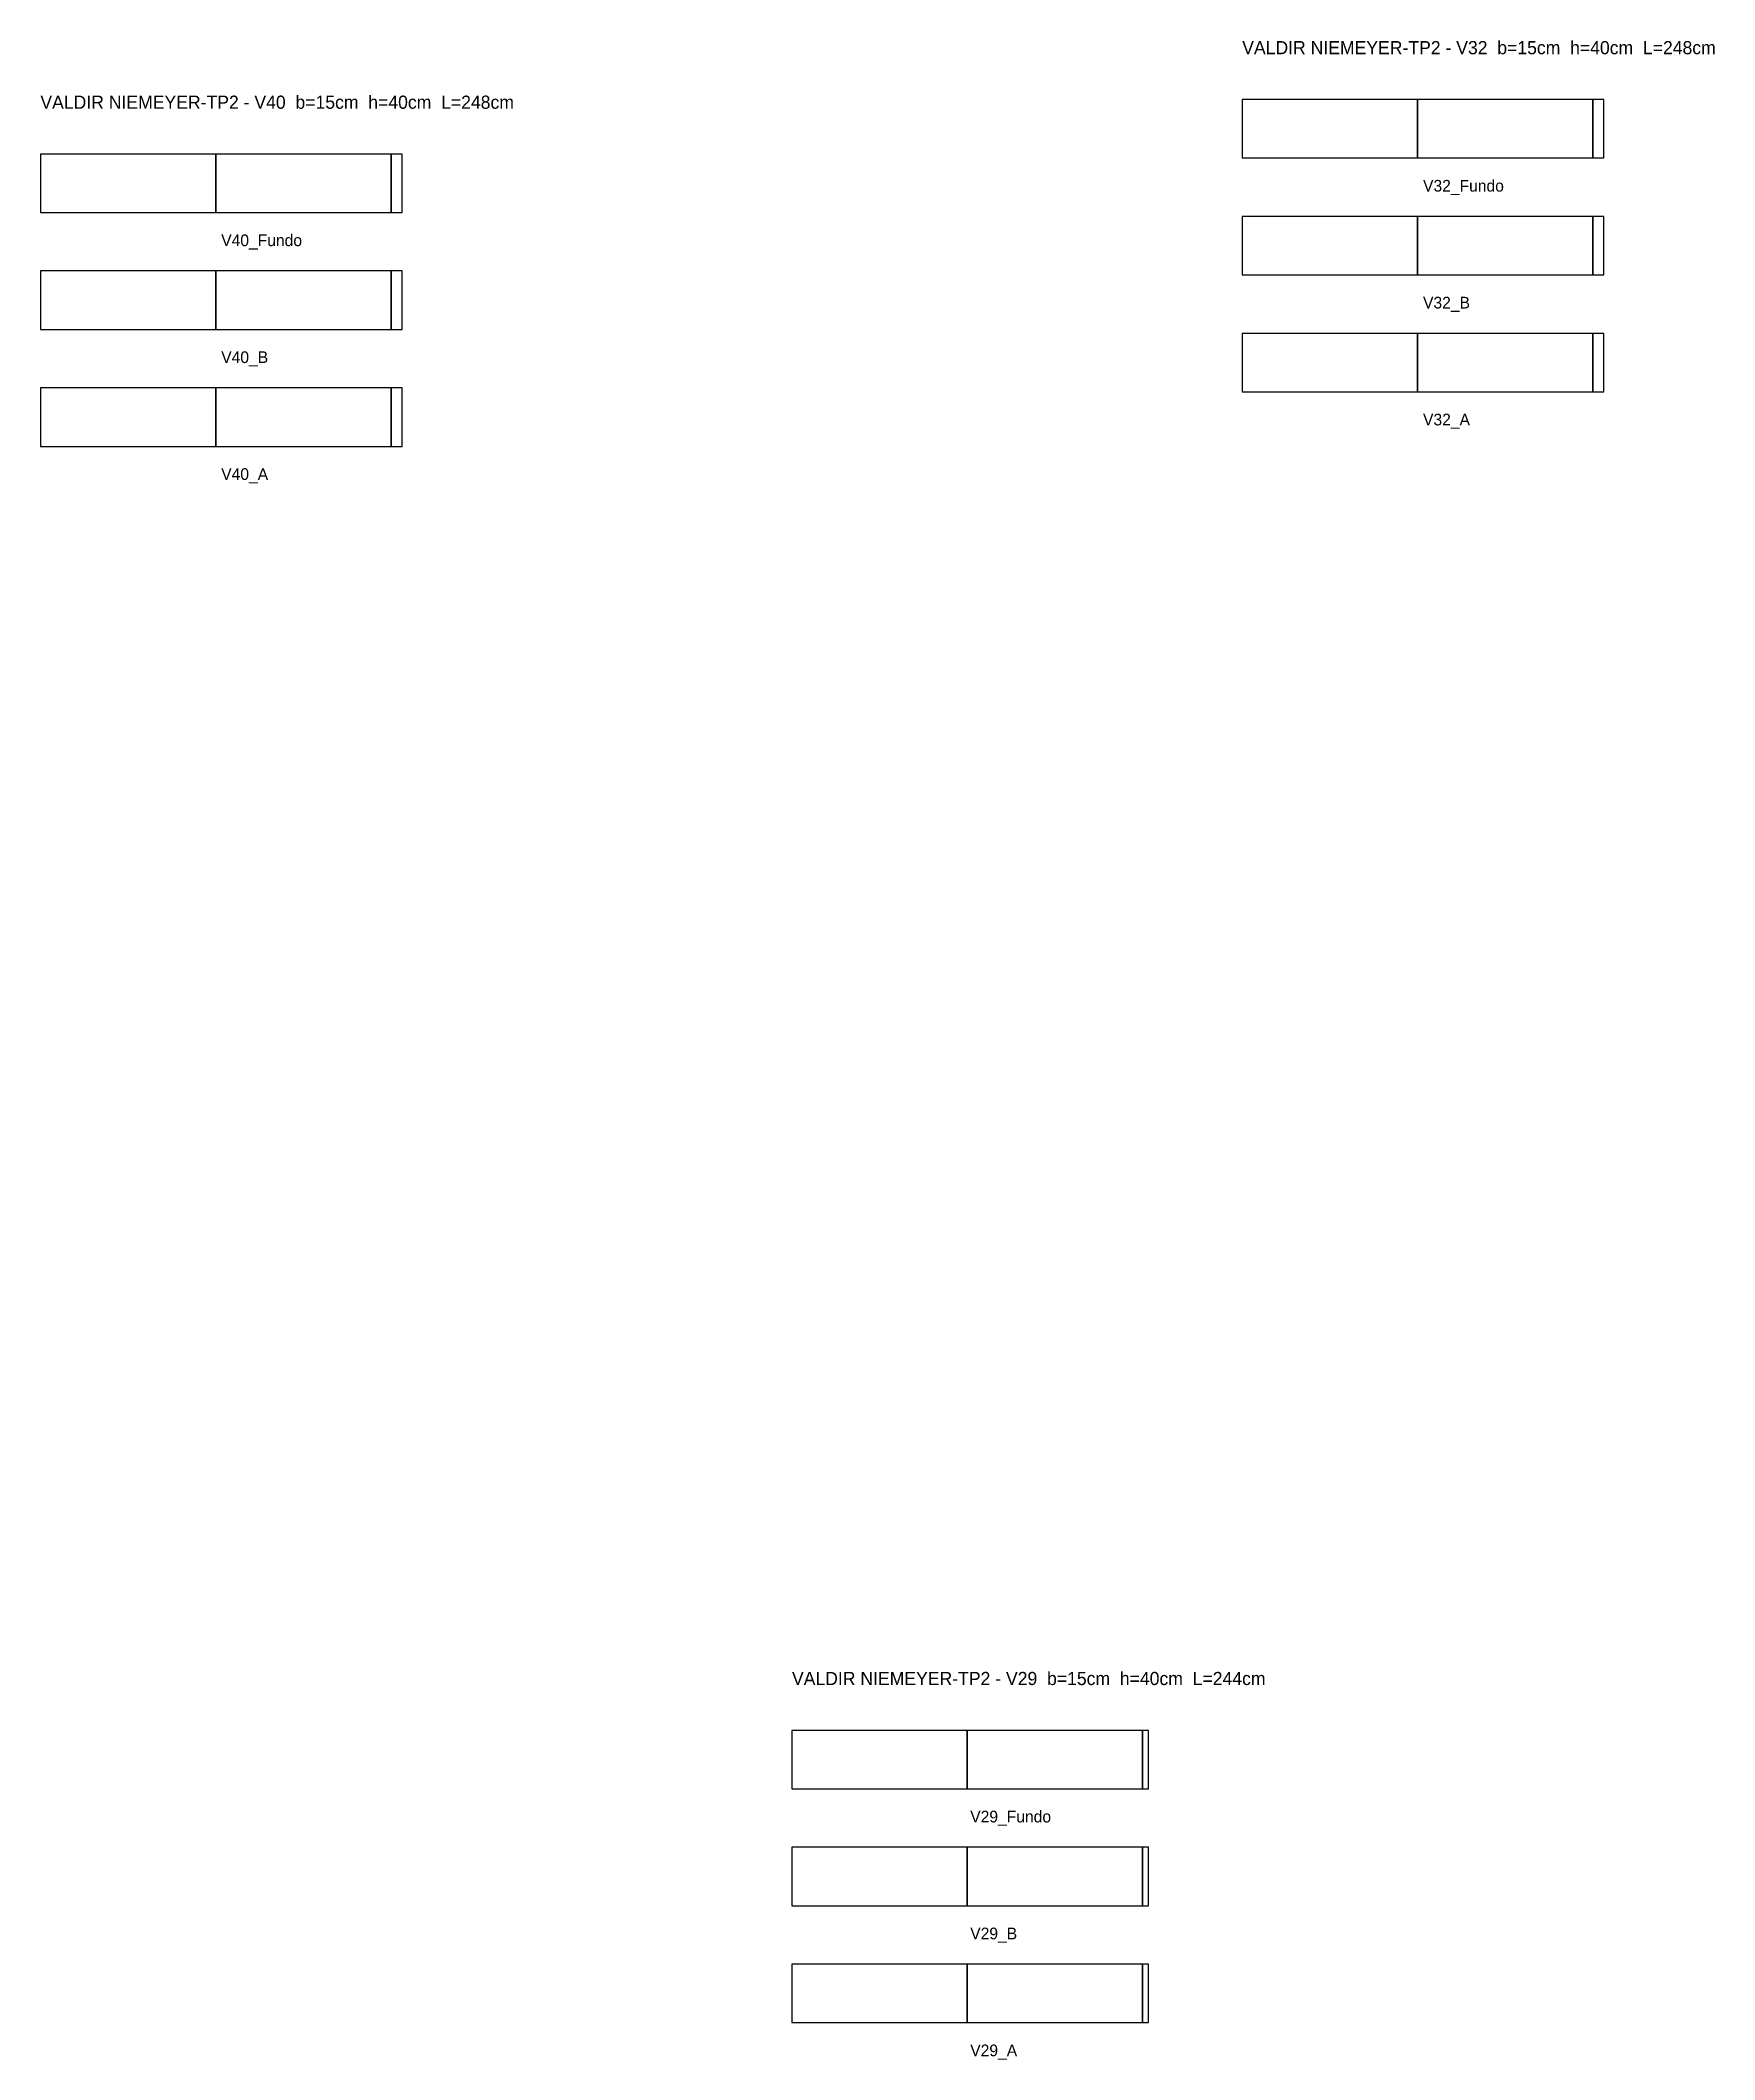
# Model space of a CAD drawing. Header units: metres. Extents: x -252 to 17186, y -12925 to 26302.
# Drawn here: x 6303 to 7448, y 24921 to 26302 of the extents above; entities that cross this region are included whole.
import ezdxf

# ---------------------------------------------------------------- set-up
doc = ezdxf.new("R2010")
doc.units = ezdxf.units.M

msp = doc.modelspace()

# ---------------------------------------------------------------- texts
at = {"layer": 'NOMENCLATURA', "char_height": 9, "attachment_point": 1}
for s, insert in [('VALDIR NIEMEYER-TP2 - V32  b=15cm  h=40cm  L=248cm', (7125.19, 26301.97)), ('VALDIR NIEMEYER-TP2 - V40  b=15cm  h=40cm  L=248cm', (6302.72, 26264.65)), ('VALDIR NIEMEYER-TP2 - V29  b=15cm  h=40cm  L=244cm', (6817.06, 25185.96))]:
    msp.add_mtext(s, dxfattribs=dict(at, insert=insert))
at = {"layer": 'Texto Secao', "char_height": 8, "attachment_point": 1}
for s, insert in [('V32_Fundo', (7248.94, 26206.97)), ('V40_Fundo', (6426.47, 26169.65)), ('V32_B', (7248.94, 26126.97)), ('V40_B', (6426.47, 26089.65)), ('V32_A', (7248.94, 26046.97)), ('V40_A', (6426.47, 26009.65)), ('V29_Fundo', (6939.06, 25090.96)), ('V29_B', (6939.06, 25010.96)), ('V29_A', (6939.06, 24930.96))]:
    msp.add_mtext(s, dxfattribs=dict(at, insert=insert))

# ---------------------------------------------------------------- linework, layer by layer
at = {"layer": 'Paineis'}
for points in [[(7125.19, 26221.97), (7245.19, 26221.97), (7245.19, 26261.97), (7125.19, 26261.97)], [(7245.19, 26221.97), (7365.19, 26221.97), (7365.19, 26261.97), (7245.19, 26261.97)], [(7365.19, 26221.97), (7372.69, 26221.97), (7372.69, 26261.97), (7365.19, 26261.97)], [(6302.72, 26184.65), (6422.72, 26184.65), (6422.72, 26224.65), (6302.72, 26224.65)], [(6422.72, 26184.65), (6542.72, 26184.65), (6542.72, 26224.65), (6422.72, 26224.65)], [(6542.72, 26184.65), (6550.22, 26184.65), (6550.22, 26224.65), (6542.72, 26224.65)], [(7125.19, 26141.97), (7245.19, 26141.97), (7245.19, 26181.97), (7125.19, 26181.97)], [(7245.19, 26141.97), (7365.19, 26141.97), (7365.19, 26181.97), (7245.19, 26181.97)], [(7365.19, 26141.97), (7372.69, 26141.97), (7372.69, 26181.97), (7365.19, 26181.97)], [(6302.72, 26104.65), (6422.72, 26104.65), (6422.72, 26144.65), (6302.72, 26144.65)], [(6422.72, 26104.65), (6542.72, 26104.65), (6542.72, 26144.65), (6422.72, 26144.65)], [(6542.72, 26104.65), (6550.22, 26104.65), (6550.22, 26144.65), (6542.72, 26144.65)], [(7125.19, 26061.97), (7245.19, 26061.97), (7245.19, 26101.97), (7125.19, 26101.97)], [(7245.19, 26061.97), (7365.19, 26061.97), (7365.19, 26101.97), (7245.19, 26101.97)], [(7365.19, 26061.97), (7372.69, 26061.97), (7372.69, 26101.97), (7365.19, 26101.97)], [(6302.72, 26024.65), (6422.72, 26024.65), (6422.72, 26064.65), (6302.72, 26064.65)], [(6422.72, 26024.65), (6542.72, 26024.65), (6542.72, 26064.65), (6422.72, 26064.65)], [(6542.72, 26024.65), (6550.22, 26024.65), (6550.22, 26064.65), (6542.72, 26064.65)], [(6817.06, 25105.96), (6937.06, 25105.96), (6937.06, 25145.96), (6817.06, 25145.96)], [(6937.06, 25105.96), (7057.06, 25105.96), (7057.06, 25145.96), (6937.06, 25145.96)], [(7057.06, 25105.96), (7061.06, 25105.96), (7061.06, 25145.96), (7057.06, 25145.96)], [(6817.06, 25025.96), (6937.06, 25025.96), (6937.06, 25065.96), (6817.06, 25065.96)], [(6937.06, 25025.96), (7057.06, 25025.96), (7057.06, 25065.96), (6937.06, 25065.96)], [(7057.06, 25025.96), (7061.06, 25025.96), (7061.06, 25065.96), (7057.06, 25065.96)], [(6817.06, 24945.96), (6937.06, 24945.96), (6937.06, 24985.96), (6817.06, 24985.96)], [(6937.06, 24945.96), (7057.06, 24945.96), (7057.06, 24985.96), (6937.06, 24985.96)], [(7057.06, 24945.96), (7061.06, 24945.96), (7061.06, 24985.96), (7057.06, 24985.96)]]:
    msp.add_lwpolyline(points, close=True, dxfattribs=at)

msp.set_redraw_order([(e.dxf.handle, doc.entitydb.next_handle()) for e in msp.query("TEXT MTEXT ATTDEF DIMENSION ARC_DIMENSION")])  # texts and dimensions are drawn at this point

doc.saveas('drawing.dxf')
